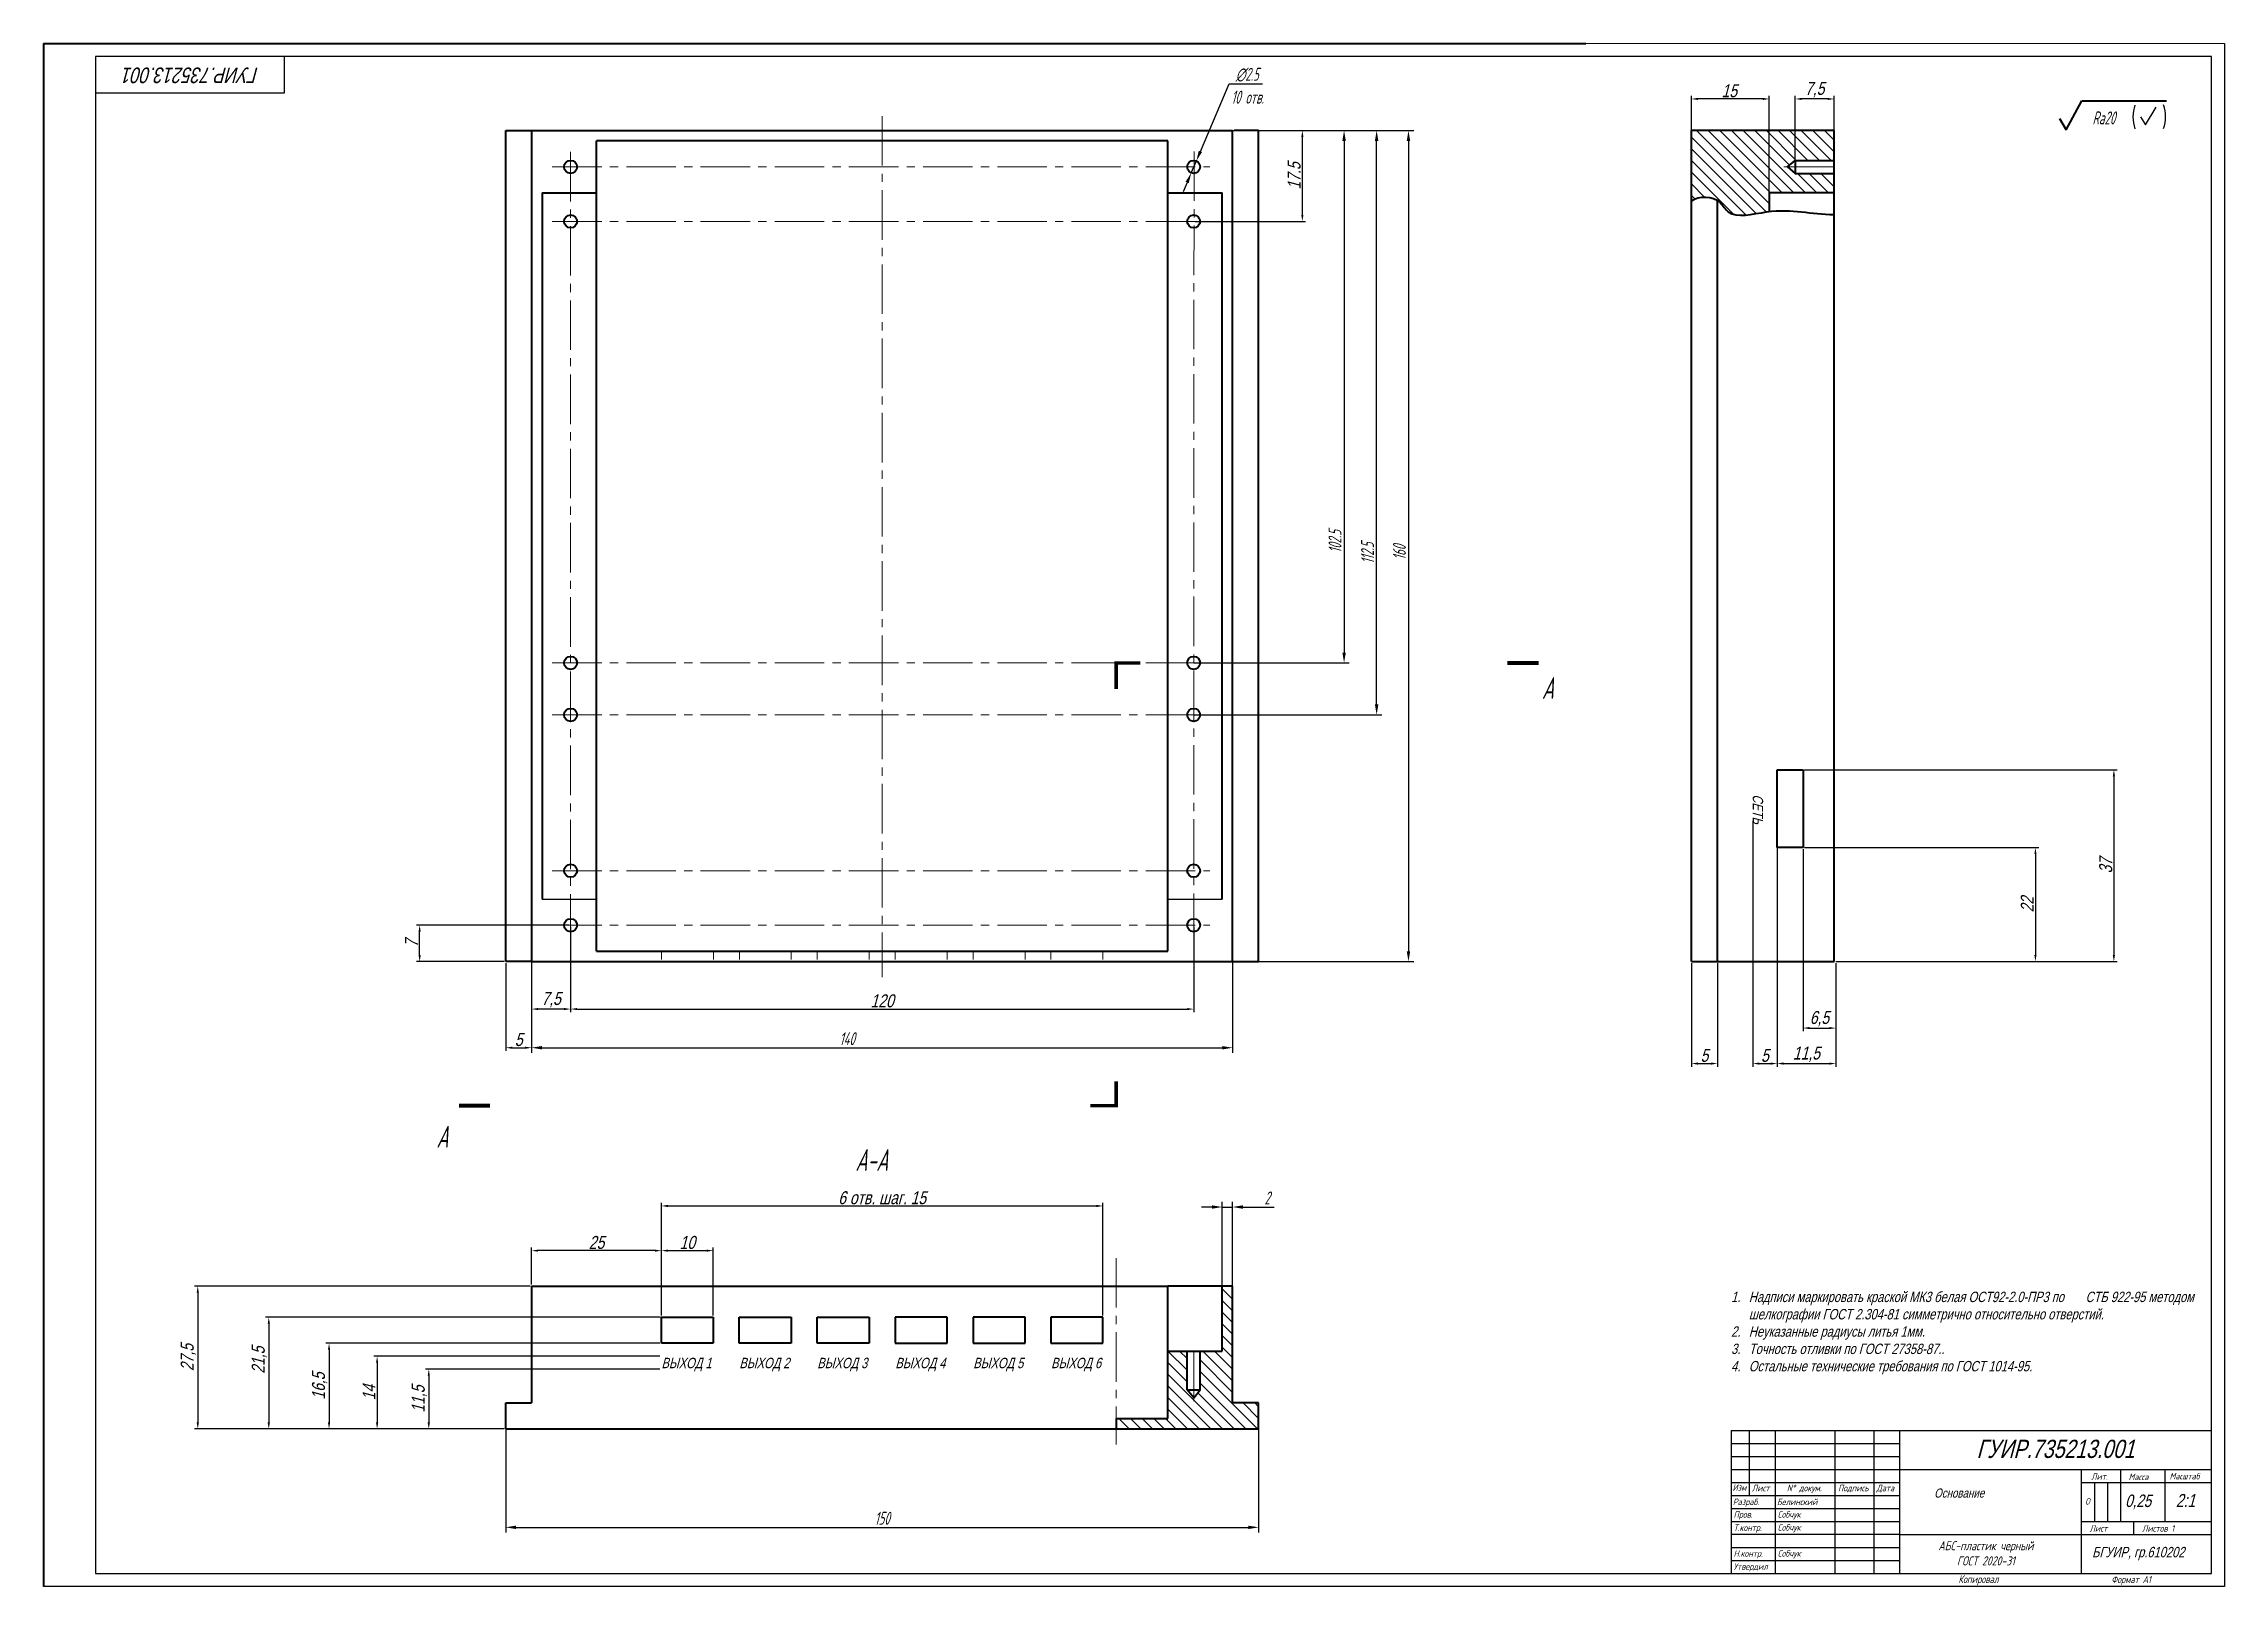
# Model space of a CAD drawing. Header units: millimetres. Extents: x 4478846 to 4492776, y 3796523 to 3799112.
# Drawn here: x 4483942 to 4484782, y 3797671 to 3798265 of the extents above; entities that cross this region are included whole.
import ezdxf

# ---------------------------------------------------------------- set-up
doc = ezdxf.new("R2010")
doc.units = ezdxf.units.MM
doc.linetypes.add('CENTER2', pattern=[28.575, 19.05, -3.175, 3.175, -3.175])
doc.linetypes.add('HIDDEN2', pattern=[4.7625, 3.175, -1.5875])
doc.layers.get('0').update_dxf_attribs({"lineweight": 25})
doc.layers.get('Defpoints').update_dxf_attribs({"color": 5})
for name, color, linetype, lineweight in [('1', 1, 'Continuous', 40), ('2', 3, 'CENTER2', 20), ('3', 2, 'HIDDEN2', 20), ('dim', 7, 'Continuous', 20), ('TXT', 220, 'Continuous', 20), ('Рамка', 7, 'Continuous', 60)]:
    doc.layers.add(name, color=color, linetype=linetype, lineweight=lineweight)
for name, color, linetype in [('MultiLayer', 9, 'Continuous'), ('RAHMEN025', 7, 'Continuous'), ('Title', 7, 'Continuous'), ('TopLayer', 1, 'Continuous'), ('Текст', 4, 'Continuous')]:
    doc.layers.add(name, color=color, linetype=linetype)
doc.styles.add('35', font='gostw.shx', dxfattribs={"width": 0.65, "oblique": 15, "height": 3.5})
doc.styles.add('5', font='gostw.shx', dxfattribs={"width": 0.75, "oblique": 15, "height": 5})
doc.styles.add('7', font='gostw.shx', dxfattribs={"width": 0.75, "oblique": 15, "height": 7})
doc.styles.add('ESKD', font='standarteskd.shx', dxfattribs={"width": 0.8, "oblique": 15})
doc.styles.get("Standard").update_dxf_attribs({"font": 'arial.ttf'})
doc.styles.add('стиль рамки', font='romans.shx', dxfattribs={"width": 0.75, "oblique": 15, "height": 3.5})
doc.styles.add('стиль1', font='romans.shx', dxfattribs={"width": 0.75, "oblique": 15, "height": 3.5})
doc.dimstyles.new('BUT$0', dxfattribs={"dimtxt": 3.5, "dimasz": 4, "dimexe": 2, "dimexo": 0, "dimgap": 1, "dimtad": 1, "dimdec": 4, "dimzin": 9, "dimdsep": 46, "dimtxsty": '35', "dimcen": 0, "dimclrd": 256, "dimclre": 256, "dimclrt": 256, "dimadec": 0, "dimazin": 0, "dimtfac": 0.7, "dimtdec": 4, "dimtmove": 0, "dimatfit": 0, "dimfxl": 1, "dimtolj": 1, "dimtzin": 9, "dimarcsym": 0})
doc.dimstyles.new('BUT$3', dxfattribs={"dimtxt": 3.5, "dimasz": 4, "dimexe": 2, "dimexo": 0, "dimgap": 1, "dimtad": 1, "dimtoh": 1, "dimdec": 4, "dimzin": 9, "dimdsep": 46, "dimtxsty": '35', "dimcen": 0, "dimclrd": 256, "dimclre": 256, "dimclrt": 256, "dimadec": 0, "dimazin": 0, "dimtfac": 0.7, "dimtdec": 4, "dimtmove": 0, "dimatfit": 0, "dimfxl": 1, "dimtolj": 1, "dimtzin": 9, "dimarcsym": 0})
doc.dimstyles.new('ISO-25', dxfattribs={"dimtxt": 2.5, "dimasz": 2.5, "dimexe": 1.25, "dimexo": 0.625, "dimtad": 1, "dimtxsty": 'Standard', "dimcen": 2.5, "dimadec": 0, "dimazin": 0, "dimtfac": 1, "dimtmove": 0, "dimatfit": 3, "dimfxl": 1, "dimarcsym": 0})
pattern_1 = [(135, (4484377.3277, 3797758.624), (-2.245064, -2.245064), [])]

msp = doc.modelspace()

# ---------------------------------------------------------------- texts
at = {"style": '5', "oblique": 15, "width": 0.75}
msp.add_text('10 отв.', height=5, dxfattribs=at).set_placement((4484399.21497, 3798241.39016))
at = {"insert": (4484735.32397, 3798235.90993), "char_height": 5, "attachment_point": 5, "style": '5'}
msp.add_mtext('Ra20', dxfattribs=at)
at = {"width": 105.9279495, "attachment_point": 1, "style": 'ESKD'}
for s, insert, char_height in [('\\pxt1;    {\\H0.7x;Основание }', (4484664.05534, 3797708.18615), 5), ('БГУИР, гр.610202 ', (4484730.82447, 3797685.69772), 4)]:
    msp.add_mtext(s, dxfattribs=dict(at, insert=insert, char_height=char_height))
at = {"attachment_point": 1, "style": 'ESKD'}
for s, insert, char_height in [('0,25\\P ', (4484743.56584, 3797705.85727), 4.8), ('2:1 ', (4484763.07494, 3797706.07015), 5)]:
    msp.add_mtext_dynamic_manual_height_columns(s, width=101.2474268, gutter_width=20, heights=[0], dxfattribs=dict(at, insert=insert, char_height=char_height))
at = {"color": 7, "lineweight": 20, "insert": (4484653.52073, 3797687.9117), "char_height": 3.5, "width": 72.760914, "attachment_point": 1, "style": 'стиль рамки'}
msp.add_mtext('\\pxqc;АБС-пластик черный \\PГОСТ 2020-31', dxfattribs=at)
at = {"layer": '1', "style": '7', "oblique": 15, "width": 0.75}
for s, p in [('А', (4484518.89333, 3798012.20994)), ('А', (4484093.08115, 3797839.43091)), ('A-A', (4484254.44416, 3797830.47835))]:
    msp.add_text(s, height=8.4, dxfattribs=at).set_placement(p)
at = {"layer": 'MultiLayer', "lineweight": -2, "insert": (4484604.10948, 3797979.4603), "char_height": 4, "attachment_point": 1, "rotation": 270, "style": 'ESKD'}
msp.add_mtext_dynamic_manual_height_columns('\\A1;\\pxi-1.7082,l2.7082,t2.7082;СЕТЬ', width=187.5961338, gutter_width=50, heights=[52], dxfattribs=at)
at = {"layer": 'MultiLayer', "lineweight": -2, "char_height": 4, "attachment_point": 1, "style": 'ESKD'}
for s, insert in [('\\A1;\\pxi-1.7082,l2.7082,t2.7082,12;1.^IНадписи маркировать краской МК3 белая ОСТ92-2.0-ПР3 по       СТБ 922-95 методом шелкографии ГОСТ 2.304-81 симметрично относительно отверстий.\\P2.^IНеуказанные радиусы литья 1мм.\\P3.^IТочность отливки по ГОСТ 27358-87..\\P{\\A0;4.^IОстальные технические требования по ГОСТ 1014-95.}', (4484587.77537, 3797783.96901)), ('\\A1;\\pxi-1.7082,l2.7082,t2.7082;ВЫХОД 1', (4484175.76454, 3797758.5085)), ('\\A1;\\pxi-1.7082,l2.7082,t2.7082;ВЫХОД 2', (4484205.76454, 3797758.5085)), ('\\A1;\\pxi-1.7082,l2.7082,t2.7082;ВЫХОД 3', (4484235.76454, 3797758.5085)), ('\\A1;\\pxi-1.7082,l2.7082,t2.7082;ВЫХОД 4', (4484265.84301, 3797758.5085)), ('\\A1;\\pxi-1.7082,l2.7082,t2.7082;ВЫХОД 5', (4484295.84301, 3797758.5085)), ('\\A1;\\pxi-1.7082,l2.7082,t2.7082;ВЫХОД 6', (4484325.84301, 3797758.5085))]:
    msp.add_mtext_dynamic_manual_height_columns(s, width=187.5961338, gutter_width=50, heights=[52], dxfattribs=dict(at, insert=insert))
at = {"layer": 'Title', "insert": (4483998.60816, 3798252.35372), "char_height": 7, "attachment_point": 5, "rotation": 180, "style": 'ESKD'}
msp.add_mtext_dynamic_manual_height_columns('{\\H0.85714x;ГУИР.735213.001} ', width=101.2474268, gutter_width=20, heights=[0], dxfattribs=at)
at = {"layer": 'Title', "insert": (4484716.74569, 3797723.40581), "char_height": 7, "attachment_point": 5, "style": 'ESKD'}
msp.add_mtext_dynamic_manual_height_columns('ГУИР.735213.001 ', width=101.2474268, gutter_width=20, heights=[0], dxfattribs=at)
at = {"layer": 'Текст', "style": 'стиль1', "oblique": 15, "width": 0.75}
for s, height, p in [('Изм', 2.5, (4484592.32049, 3797707.27858)), ('Лист', 2.5, (4484599.79626, 3797707.12827)), ('N%%d докум. ', 2.5, (4484613.25222, 3797707.12827)), ('Подпись', 2.5, (4484632.99534, 3797707.12827)), ('Дата', 2.5, (4484647.78354, 3797707.12827)), ('Лит.', 2.5, (4484730.49333, 3797711.57609)), ('Масса', 2.5, (4484744.89485, 3797711.40496)), ('Масштаб', 2.5, (4484760.67578, 3797711.69316)), ('Разраб.', 2.5, (4484592.43666, 3797701.79431)), ('Пров.', 2.5, (4484592.73756, 3797696.96219)), ('Белинский', 2.5, (4484609.43666, 3797701.79431)), ('Собчук', 2.5, (4484609.73756, 3797696.96219)), ('О  ', 2.5, (4484728.1617, 3797701.99745)), ('Т.контр.', 2.5, (4484592.73756, 3797691.84506)), ('Собчук', 2.5, (4484609.73756, 3797691.96219)), ('Лист   ', 2.5, (4484729.86783, 3797691.57609)), ('Листов 1', 2.5, (4484750.07611, 3797691.57609)), ('Н.контр.', 2.5, (4484592.73756, 3797681.92284)), ('Собчук', 2.5, (4484609.73756, 3797681.96219)), ('Утвердил', 2.5, (4484592.73756, 3797676.90323)), ('Копировал', 3, (4484679.3109, 3797671.7609)), ('Формат А1', 2.75, (4484738.23947, 3797671.7609))]:
    msp.add_text(s, height=height, dxfattribs=at).set_placement(p)

# ---------------------------------------------------------------- blocks, each defined once
blk = doc.blocks.new('*D336')
at = {"layer": 'Defpoints', "color": 0, "transparency": 16777216}
for p in [(4484399.76, 3798231.07), (4484455.23, 3798231.07), (4484384.91, 3798006.07)]:
    blk.add_point(p, dxfattribs=at)
at = {"layer": 'dim', "lineweight": -2, "transparency": 16777216}
for p, q in [((4484399.76, 3798231.07), (4484457.23, 3798231.07)), ((4484455.23, 3798010.07), (4484455.23, 3798227.07)), ((4484384.91, 3798006.07), (4484457.23, 3798006.07))]:
    blk.add_line(p, q, dxfattribs=at)
at = {"layer": 'dim', "transparency": 16777216}
for points in [[(4484454.56, 3798227.07), (4484455.9, 3798227.07), (4484455.23, 3798231.07)], [(4484454.56, 3798010.07), (4484455.9, 3798010.07), (4484455.23, 3798006.07)]]:
    blk.add_solid(points, dxfattribs=at)
at = {"layer": 'dim', "transparency": 16777216, "insert": (4484451.73, 3798068.35), "char_height": 5, "attachment_point": 5, "rotation": 90, "style": '5'}
blk.add_mtext('\\A1;112.5', dxfattribs=at)
blk = doc.blocks.new('*D344')
at = {"layer": 'Defpoints', "color": 0, "transparency": 16777216}
for p in [(4484399.76, 3798231.07), (4484399.76, 3797911.07), (4484467.5, 3797911.07)]:
    blk.add_point(p, dxfattribs=at)
at = {"layer": 'dim', "lineweight": -2, "transparency": 16777216}
for p, q in [((4484399.76, 3798231.07), (4484469.5, 3798231.07)), ((4484467.5, 3798227.07), (4484467.5, 3797915.07)), ((4484399.76, 3797911.07), (4484469.5, 3797911.07))]:
    blk.add_line(p, q, dxfattribs=at)
at = {"layer": 'dim', "transparency": 16777216}
for points in [[(4484466.84, 3798227.07), (4484468.17, 3798227.07), (4484467.5, 3798231.07)], [(4484466.84, 3797915.07), (4484468.17, 3797915.07), (4484467.5, 3797911.07)]]:
    blk.add_solid(points, dxfattribs=at)
at = {"layer": 'dim', "transparency": 16777216, "insert": (4484464, 3798068.6), "char_height": 5, "attachment_point": 5, "rotation": 90, "style": '5'}
blk.add_mtext('\\A1;160', dxfattribs=at)
blk = doc.blocks.new('*D337')
at = {"layer": 'Defpoints', "color": 0, "transparency": 16777216}
for p in [(4484399.76, 3798231.07), (4484384.76, 3798026.07), (4484442.7, 3798026.07)]:
    blk.add_point(p, dxfattribs=at)
at = {"layer": 'dim', "lineweight": -2, "transparency": 16777216}
for p, q in [((4484399.76, 3798231.07), (4484444.7, 3798231.07)), ((4484442.7, 3798227.07), (4484442.7, 3798030.07)), ((4484384.76, 3798026.07), (4484444.7, 3798026.07))]:
    blk.add_line(p, q, dxfattribs=at)
at = {"layer": 'dim', "transparency": 16777216}
for points in [[(4484442.04, 3798227.07), (4484443.37, 3798227.07), (4484442.7, 3798231.07)], [(4484442.04, 3798030.07), (4484443.37, 3798030.07), (4484442.7, 3798026.07)]]:
    blk.add_solid(points, dxfattribs=at)
at = {"layer": 'dim', "transparency": 16777216, "insert": (4484439.2, 3798072.83), "char_height": 5, "attachment_point": 5, "rotation": 90, "style": '5'}
blk.add_mtext('\\A1;102.5', dxfattribs=at)
blk = doc.blocks.new('*D345')
at = {"layer": 'Defpoints', "color": 0, "transparency": 16777216}
for p in [(4484383.83, 3798214.75), (4484385.79, 3798219.35)]:
    blk.add_point(p, dxfattribs=at)
at = {"layer": 'dim', "lineweight": -2, "transparency": 16777216}
for p, q in [((4484387.35, 3798223.03), (4484398.43, 3798249.04)), ((4484398.43, 3798249.04), (4484411.3, 3798249.04)), ((4484383.83, 3798214.75), (4484385.79, 3798219.35)), ((4484382.26, 3798211.07), (4484380.69, 3798207.39))]:
    blk.add_line(p, q, dxfattribs=at)
at = {"layer": 'dim', "transparency": 16777216}
for points in [[(4484386.74, 3798223.29), (4484387.97, 3798222.77), (4484385.79, 3798219.35)], [(4484381.65, 3798211.33), (4484382.87, 3798210.81), (4484383.83, 3798214.75)]]:
    blk.add_solid(points, dxfattribs=at)
at = {"layer": 'dim', "transparency": 16777216, "insert": (4484405.37, 3798252.54), "char_height": 5, "attachment_point": 5, "style": '5'}
blk.add_mtext('\\A1;∅2.5', dxfattribs=at)
blk = doc.blocks.new('*D346')
at = {"layer": 'Defpoints', "color": 0, "transparency": 16777216}
for p in [(4484399.76, 3797925.07), (4484129.76, 3797911.07), (4484399.76, 3797877.9)]:
    blk.add_point(p, dxfattribs=at)
at = {"layer": 'dim', "lineweight": -2, "transparency": 16777216}
for p, q in [((4484399.76, 3797925.07), (4484399.76, 3797875.9)), ((4484129.76, 3797911.07), (4484129.76, 3797875.9)), ((4484133.76, 3797877.9), (4484395.76, 3797877.9))]:
    blk.add_line(p, q, dxfattribs=at)
at = {"layer": 'dim', "transparency": 16777216}
for points in [[(4484133.76, 3797878.56), (4484133.76, 3797877.23), (4484129.76, 3797877.9)], [(4484395.76, 3797878.56), (4484395.76, 3797877.23), (4484399.76, 3797877.9)]]:
    blk.add_solid(points, dxfattribs=at)
at = {"layer": 'dim', "transparency": 16777216, "insert": (4484251.28, 3797881.4), "char_height": 5, "attachment_point": 5, "style": '5'}
blk.add_mtext('\\A1;140', dxfattribs=at)
blk = doc.blocks.new('*D359')
at = {"layer": 'Defpoints', "color": 0, "transparency": 16777216}
for p in [(4484119.76, 3797731.12), (4484409.76, 3797731.12), (4484409.76, 3797693.24)]:
    blk.add_point(p, dxfattribs=at)
at = {"layer": 'dim', "lineweight": -2, "transparency": 16777216}
for p, q in [((4484119.76, 3797731.12), (4484119.76, 3797691.24)), ((4484409.76, 3797731.12), (4484409.76, 3797691.24)), ((4484123.76, 3797693.24), (4484405.76, 3797693.24))]:
    blk.add_line(p, q, dxfattribs=at)
at = {"layer": 'dim', "transparency": 16777216}
for points in [[(4484123.76, 3797693.9), (4484123.76, 3797692.57), (4484119.76, 3797693.24)], [(4484405.76, 3797693.9), (4484405.76, 3797692.57), (4484409.76, 3797693.24)]]:
    blk.add_solid(points, dxfattribs=at)
at = {"layer": 'dim', "transparency": 16777216, "insert": (4484264.76, 3797696.74), "char_height": 5, "attachment_point": 5, "style": '5'}
blk.add_mtext('\\A1;150', dxfattribs=at)
blk = doc.blocks.new('*D363')
at = {"layer": 'Defpoints', "color": 0, "transparency": 16777216}
for p in [(4484395.76, 3797816.57), (4484395.76, 3797786.12), (4484399.76, 3797786.12)]:
    blk.add_point(p, dxfattribs=at)
at = {"layer": 'dim', "lineweight": -2, "transparency": 16777216}
for p, q in [((4484391.76, 3797816.57), (4484387.76, 3797816.57)), ((4484395.76, 3797786.12), (4484395.76, 3797818.57)), ((4484395.76, 3797816.57), (4484399.76, 3797816.57)), ((4484399.76, 3797786.12), (4484399.76, 3797818.57)), ((4484403.76, 3797816.57), (4484415.76, 3797816.57))]:
    blk.add_line(p, q, dxfattribs=at)
at = {"layer": 'dim', "transparency": 16777216}
for points in [[(4484391.76, 3797817.24), (4484391.76, 3797815.9), (4484395.76, 3797816.57)], [(4484403.76, 3797817.24), (4484403.76, 3797815.9), (4484399.76, 3797816.57)]]:
    blk.add_solid(points, dxfattribs=at)
at = {"layer": 'dim', "transparency": 16777216, "insert": (4484413.05, 3797820.07), "char_height": 5, "attachment_point": 5, "style": '5'}
blk.add_mtext('\\A1;2', dxfattribs=at)
blk = doc.blocks.new('*D364')
at = {"layer": 'Defpoints', "color": 0, "transparency": 16777216}
for p in [(4484399.76, 3798231.07), (4484426.62, 3798231.07), (4484384.76, 3798196.07)]:
    blk.add_point(p, dxfattribs=at)
at = {"layer": 'dim', "color": 0, "lineweight": -2, "transparency": 16777216}
for p, q in [((4484400.38, 3798231.07), (4484427.87, 3798231.07)), ((4484426.62, 3798198.57), (4484426.62, 3798228.57)), ((4484385.38, 3798196.07), (4484427.87, 3798196.07))]:
    blk.add_line(p, q, dxfattribs=at)
at = {"layer": 'dim', "color": 0, "transparency": 16777216}
for points in [[(4484426.2, 3798228.57), (4484427.04, 3798228.57), (4484426.62, 3798231.07)], [(4484426.2, 3798198.57), (4484427.04, 3798198.57), (4484426.62, 3798196.07)]]:
    blk.add_solid(points, dxfattribs=at)
at = {"layer": 'dim', "color": 0, "transparency": 16777216, "insert": (4484423.5, 3798213.57), "char_height": 2.5, "attachment_point": 5, "rotation": 90, "style": 'ESKD'}
blk.add_mtext('{\\H2x;17.5}', dxfattribs=at)
blk = doc.blocks.new('*D365')
at = {"layer": 'Defpoints', "color": 0, "transparency": 16777216}
for p in [(4484179.72, 3797774.12), (4484028.51, 3797731.12), (4484119.76, 3797731.12)]:
    blk.add_point(p, dxfattribs=at)
at = {"layer": 'dim', "color": 0, "lineweight": -2, "transparency": 16777216}
for p, q in [((4484179.09, 3797774.12), (4484027.26, 3797774.12)), ((4484028.51, 3797771.62), (4484028.51, 3797733.62)), ((4484119.13, 3797731.12), (4484027.26, 3797731.12))]:
    blk.add_line(p, q, dxfattribs=at)
at = {"layer": 'dim', "color": 0, "transparency": 16777216}
for points in [[(4484028.09, 3797771.62), (4484028.93, 3797771.62), (4484028.51, 3797774.12)], [(4484028.09, 3797733.62), (4484028.93, 3797733.62), (4484028.51, 3797731.12)]]:
    blk.add_solid(points, dxfattribs=at)
at = {"layer": 'dim', "color": 0, "transparency": 16777216, "insert": (4484024.91, 3797757.62), "char_height": 2.5, "attachment_point": 5, "rotation": 90, "style": 'ESKD'}
blk.add_mtext('{\\H2x;21,5}', dxfattribs=at)
blk = doc.blocks.new('*D366')
at = {"layer": 'Defpoints', "color": 0, "transparency": 16777216}
for p in [(4484179.72, 3797764.12), (4484051.72, 3797731.12), (4484119.76, 3797731.12)]:
    blk.add_point(p, dxfattribs=at)
at = {"layer": 'dim', "color": 0, "lineweight": -2, "transparency": 16777216}
for p, q in [((4484179.09, 3797764.12), (4484050.47, 3797764.12)), ((4484051.72, 3797761.62), (4484051.72, 3797733.62)), ((4484119.13, 3797731.12), (4484050.47, 3797731.12))]:
    blk.add_line(p, q, dxfattribs=at)
at = {"layer": 'dim', "color": 0, "transparency": 16777216}
for points in [[(4484051.3, 3797761.62), (4484052.14, 3797761.62), (4484051.72, 3797764.12)], [(4484051.3, 3797733.62), (4484052.14, 3797733.62), (4484051.72, 3797731.12)]]:
    blk.add_solid(points, dxfattribs=at)
at = {"layer": 'dim', "color": 0, "transparency": 16777216, "insert": (4484048.12, 3797747.62), "char_height": 2.5, "width": 5.5293, "attachment_point": 5, "rotation": 90, "style": 'ESKD'}
blk.add_mtext('{\\H2x;16,5}', dxfattribs=at)
blk = doc.blocks.new('*D367')
at = {"layer": 'Defpoints', "color": 0, "transparency": 16777216}
for p in [(4484129.76, 3797799.77), (4484129.76, 3797786.12), (4484179.72, 3797774.12)]:
    blk.add_point(p, dxfattribs=at)
at = {"layer": 'dim', "color": 0, "lineweight": -2, "transparency": 16777216}
for p, q in [((4484129.76, 3797786.75), (4484129.76, 3797801.02)), ((4484177.22, 3797799.77), (4484132.26, 3797799.77)), ((4484179.72, 3797774.75), (4484179.72, 3797801.02))]:
    blk.add_line(p, q, dxfattribs=at)
at = {"layer": 'dim', "color": 0, "transparency": 16777216}
for points in [[(4484132.26, 3797800.19), (4484132.26, 3797799.36), (4484129.76, 3797799.77)], [(4484177.22, 3797800.19), (4484177.22, 3797799.36), (4484179.72, 3797799.77)]]:
    blk.add_solid(points, dxfattribs=at)
at = {"layer": 'dim', "color": 0, "transparency": 16777216, "insert": (4484154.74, 3797802.9), "char_height": 2.5, "attachment_point": 5, "style": 'ESKD'}
blk.add_mtext('{\\H2x;25}', dxfattribs=at)
blk = doc.blocks.new('*D414')
at = {"layer": 'Defpoints', "color": 0, "transparency": 16777216}
for p in [(4484199.72, 3797799.77), (4484179.72, 3797774.12), (4484199.72, 3797774.12)]:
    blk.add_point(p, dxfattribs=at)
at = {"layer": 'dim', "color": 0, "lineweight": -2, "transparency": 16777216}
for p, q in [((4484179.72, 3797774.75), (4484179.72, 3797801.02)), ((4484182.22, 3797799.77), (4484197.22, 3797799.77)), ((4484199.72, 3797774.75), (4484199.72, 3797801.02))]:
    blk.add_line(p, q, dxfattribs=at)
at = {"layer": 'dim', "color": 0, "transparency": 16777216}
for points in [[(4484182.22, 3797800.19), (4484182.22, 3797799.36), (4484179.72, 3797799.77)], [(4484197.22, 3797800.19), (4484197.22, 3797799.36), (4484199.72, 3797799.77)]]:
    blk.add_solid(points, dxfattribs=at)
at = {"layer": 'dim', "color": 0, "transparency": 16777216, "insert": (4484189.72, 3797802.9), "char_height": 2.5, "attachment_point": 5, "style": 'ESKD'}
blk.add_mtext('{\\H2x;10}', dxfattribs=at)
blk = doc.blocks.new('*D415')
at = {"layer": 'Defpoints', "color": 0, "transparency": 16777216}
for p in [(4484349.8, 3797816.99), (4484179.72, 3797774.12), (4484349.8, 3797774.12)]:
    blk.add_point(p, dxfattribs=at)
at = {"layer": 'dim', "color": 0, "lineweight": -2, "transparency": 16777216}
for p, q in [((4484179.72, 3797774.75), (4484179.72, 3797818.24)), ((4484182.22, 3797816.99), (4484347.3, 3797816.99)), ((4484349.8, 3797774.75), (4484349.8, 3797818.24))]:
    blk.add_line(p, q, dxfattribs=at)
at = {"layer": 'dim', "color": 0, "transparency": 16777216}
for points in [[(4484182.22, 3797817.4), (4484182.22, 3797816.57), (4484179.72, 3797816.99)], [(4484347.3, 3797817.4), (4484347.3, 3797816.57), (4484349.8, 3797816.99)]]:
    blk.add_solid(points, dxfattribs=at)
at = {"layer": 'dim', "color": 0, "transparency": 16777216, "insert": (4484264.76, 3797820.11), "char_height": 2.5, "attachment_point": 5, "style": 'ESKD'}
blk.add_mtext('{\\H2x;6 отв. шаг. 15}', dxfattribs=at)
blk = doc.blocks.new('*D419')
at = {"layer": 'Defpoints', "color": 0, "transparency": 16777216}
for p in [(4484179.72, 3797759.12), (4484070.23, 3797731.12), (4484119.76, 3797731.12)]:
    blk.add_point(p, dxfattribs=at)
at = {"layer": 'dim', "color": 0, "lineweight": -2, "transparency": 16777216}
for p, q in [((4484179.09, 3797759.12), (4484068.98, 3797759.12)), ((4484070.23, 3797756.62), (4484070.23, 3797733.62)), ((4484119.13, 3797731.12), (4484068.98, 3797731.12))]:
    blk.add_line(p, q, dxfattribs=at)
at = {"layer": 'dim', "color": 0, "transparency": 16777216}
for points in [[(4484069.82, 3797756.62), (4484070.65, 3797756.62), (4484070.23, 3797759.12)], [(4484069.82, 3797733.62), (4484070.65, 3797733.62), (4484070.23, 3797731.12)]]:
    blk.add_solid(points, dxfattribs=at)
at = {"layer": 'dim', "color": 0, "transparency": 16777216, "insert": (4484067.11, 3797745.12), "char_height": 2.5, "attachment_point": 5, "rotation": 90, "style": 'ESKD'}
blk.add_mtext('{\\H2x;14}', dxfattribs=at)
blk = doc.blocks.new('*D420')
at = {"layer": 'Defpoints', "color": 0, "transparency": 16777216}
for p in [(4484129.76, 3797786.12), (4484001.15, 3797731.12), (4484119.76, 3797731.12)]:
    blk.add_point(p, dxfattribs=at)
at = {"layer": 'dim', "color": 0, "lineweight": -2, "transparency": 16777216}
for p, q in [((4484129.13, 3797786.12), (4483999.9, 3797786.12)), ((4484001.15, 3797783.62), (4484001.15, 3797733.62)), ((4484119.13, 3797731.12), (4483999.9, 3797731.12))]:
    blk.add_line(p, q, dxfattribs=at)
at = {"layer": 'dim', "color": 0, "transparency": 16777216}
for points in [[(4484000.74, 3797783.62), (4484001.57, 3797783.62), (4484001.15, 3797786.12)], [(4484000.74, 3797733.62), (4484001.57, 3797733.62), (4484001.15, 3797731.12)]]:
    blk.add_solid(points, dxfattribs=at)
at = {"layer": 'dim', "color": 0, "transparency": 16777216, "insert": (4483997.55, 3797758.62), "char_height": 2.5, "width": 6.119, "attachment_point": 5, "rotation": 90, "style": 'ESKD'}
blk.add_mtext('{\\H2x;27,5}', dxfattribs=at)
blk = doc.blocks.new('*D421')
at = {"layer": 'Defpoints', "color": 0, "transparency": 16777216}
for p in [(4484179.72, 3797754.12), (4484090.14, 3797731.12), (4484119.13, 3797731.12)]:
    blk.add_point(p, dxfattribs=at)
at = {"layer": 'dim', "color": 0, "lineweight": -2, "transparency": 16777216}
for p, q in [((4484179.09, 3797754.12), (4484088.89, 3797754.12)), ((4484090.14, 3797751.62), (4484090.14, 3797733.62)), ((4484118.51, 3797731.12), (4484088.89, 3797731.12))]:
    blk.add_line(p, q, dxfattribs=at)
at = {"layer": 'dim', "color": 0, "transparency": 16777216}
for points in [[(4484089.72, 3797751.62), (4484090.55, 3797751.62), (4484090.14, 3797754.12)], [(4484089.72, 3797733.62), (4484090.55, 3797733.62), (4484090.14, 3797731.12)]]:
    blk.add_solid(points, dxfattribs=at)
at = {"layer": 'dim', "color": 0, "transparency": 16777216, "insert": (4484086.53, 3797742.62), "char_height": 2.5, "attachment_point": 5, "rotation": 90, "style": 'ESKD'}
blk.add_mtext('{\\H2x;11,5}', dxfattribs=at)
blk = doc.blocks.new('*D422')
at = {"layer": 'Defpoints', "color": 0, "transparency": 16777216}
for p in [(4484619.47, 3797984.94), (4484631.47, 3797911.07), (4484739.22, 3797911.07)]:
    blk.add_point(p, dxfattribs=at)
at = {"layer": 'dim', "color": 0, "lineweight": -2, "transparency": 16777216}
for p, q in [((4484620.1, 3797984.94), (4484740.47, 3797984.94)), ((4484739.22, 3797982.44), (4484739.22, 3797913.57)), ((4484632.1, 3797911.07), (4484740.47, 3797911.07))]:
    blk.add_line(p, q, dxfattribs=at)
at = {"layer": 'dim', "color": 0, "transparency": 16777216}
for points in [[(4484738.8, 3797982.44), (4484739.64, 3797982.44), (4484739.22, 3797984.94)], [(4484738.8, 3797913.57), (4484739.64, 3797913.57), (4484739.22, 3797911.07)]]:
    blk.add_solid(points, dxfattribs=at)
at = {"layer": 'dim', "color": 0, "transparency": 16777216, "insert": (4484736.09, 3797948.01), "char_height": 2.5, "attachment_point": 5, "rotation": 90, "style": 'ESKD'}
blk.add_mtext('{\\H2x;37}', dxfattribs=at)
blk = doc.blocks.new('*D423')
at = {"layer": 'Defpoints', "color": 0, "transparency": 16777216}
for p in [(4484619.47, 3797954.94), (4484631.47, 3797911.07), (4484708.99, 3797911.07)]:
    blk.add_point(p, dxfattribs=at)
at = {"layer": 'dim', "color": 0, "lineweight": -2, "transparency": 16777216}
for p, q in [((4484620.1, 3797954.94), (4484710.24, 3797954.94)), ((4484708.99, 3797952.44), (4484708.99, 3797913.57)), ((4484632.1, 3797911.07), (4484710.24, 3797911.07))]:
    blk.add_line(p, q, dxfattribs=at)
at = {"layer": 'dim', "color": 0, "transparency": 16777216}
for points in [[(4484708.58, 3797952.44), (4484709.41, 3797952.44), (4484708.99, 3797954.94)], [(4484708.58, 3797913.57), (4484709.41, 3797913.57), (4484708.99, 3797911.07)]]:
    blk.add_solid(points, dxfattribs=at)
at = {"layer": 'dim', "color": 0, "transparency": 16777216, "insert": (4484705.87, 3797933.01), "char_height": 2.5, "attachment_point": 5, "rotation": 90, "style": 'ESKD'}
blk.add_mtext('{\\H2x;22}', dxfattribs=at)
blk = doc.blocks.new('*D424')
at = {"layer": 'Defpoints', "color": 0, "transparency": 16777216}
for p in [(4484609.47, 3797954.94), (4484632.1, 3797911.07), (4484632.1, 3797871.8)]:
    blk.add_point(p, dxfattribs=at)
at = {"layer": 'dim', "color": 0, "lineweight": -2, "transparency": 16777216}
for p, q in [((4484609.47, 3797954.32), (4484609.47, 3797870.55)), ((4484632.1, 3797910.44), (4484632.1, 3797870.55)), ((4484611.97, 3797871.8), (4484629.6, 3797871.8))]:
    blk.add_line(p, q, dxfattribs=at)
at = {"layer": 'dim', "color": 0, "transparency": 16777216}
for points in [[(4484611.97, 3797872.22), (4484611.97, 3797871.38), (4484609.47, 3797871.8)], [(4484629.6, 3797872.22), (4484629.6, 3797871.38), (4484632.1, 3797871.8)]]:
    blk.add_solid(points, dxfattribs=at)
at = {"layer": 'dim', "color": 0, "transparency": 16777216, "insert": (4484620.78, 3797875.4), "char_height": 2.5, "attachment_point": 5, "style": 'ESKD'}
blk.add_mtext('{\\H2x;11,5}', dxfattribs=at)
blk = doc.blocks.new('*D425')
at = {"layer": 'Defpoints', "color": 0, "transparency": 16777216}
for p in [(4484619.47, 3797954.94), (4484632.1, 3797911.07), (4484632.1, 3797885.47)]:
    blk.add_point(p, dxfattribs=at)
at = {"layer": 'dim', "color": 0, "lineweight": -2, "transparency": 16777216}
for p, q in [((4484619.47, 3797954.32), (4484619.47, 3797884.22)), ((4484632.1, 3797910.44), (4484632.1, 3797884.22)), ((4484621.97, 3797885.47), (4484629.6, 3797885.47))]:
    blk.add_line(p, q, dxfattribs=at)
at = {"layer": 'dim', "color": 0, "transparency": 16777216}
for points in [[(4484621.97, 3797885.89), (4484621.97, 3797885.05), (4484619.47, 3797885.47)], [(4484629.6, 3797885.89), (4484629.6, 3797885.05), (4484632.1, 3797885.47)]]:
    blk.add_solid(points, dxfattribs=at)
at = {"layer": 'dim', "color": 0, "transparency": 16777216, "insert": (4484625.78, 3797889.07), "char_height": 2.5, "attachment_point": 5, "style": 'ESKD'}
blk.add_mtext('{\\H2x;6,5}', dxfattribs=at)
blk = doc.blocks.new('*D426')
at = {"layer": 'Defpoints', "color": 0, "transparency": 16777216}
for p in [(4484609.47, 3797969.94), (4484600.11, 3797965.76), (4484609.47, 3797871.8)]:
    blk.add_point(p, dxfattribs=at)
at = {"layer": 'dim', "color": 0, "lineweight": -2, "transparency": 16777216}
for p, q in [((4484609.47, 3797969.32), (4484609.47, 3797870.55)), ((4484600.11, 3797965.13), (4484600.11, 3797870.55)), ((4484602.61, 3797871.8), (4484606.97, 3797871.8))]:
    blk.add_line(p, q, dxfattribs=at)
at = {"layer": 'dim', "color": 0, "transparency": 16777216}
for points in [[(4484602.61, 3797872.22), (4484602.61, 3797871.38), (4484600.11, 3797871.8)], [(4484606.97, 3797872.22), (4484606.97, 3797871.38), (4484609.47, 3797871.8)]]:
    blk.add_solid(points, dxfattribs=at)
at = {"layer": 'dim', "color": 0, "transparency": 16777216, "insert": (4484604.79, 3797874.93), "char_height": 2.5, "attachment_point": 5, "style": 'ESKD'}
blk.add_mtext('{\\H2x;5}', dxfattribs=at)
blk = doc.blocks.new('*D427')
at = {"layer": 'Defpoints', "color": 0, "transparency": 16777216}
for p in [(4484576.47, 3797911.07), (4484586.47, 3797911.07), (4484586.47, 3797871.8)]:
    blk.add_point(p, dxfattribs=at)
at = {"layer": 'dim', "color": 0, "lineweight": -2, "transparency": 16777216}
for p, q in [((4484576.47, 3797910.44), (4484576.47, 3797870.55)), ((4484586.47, 3797910.44), (4484586.47, 3797870.55)), ((4484578.97, 3797871.8), (4484583.97, 3797871.8))]:
    blk.add_line(p, q, dxfattribs=at)
at = {"layer": 'dim', "color": 0, "transparency": 16777216}
for points in [[(4484578.97, 3797872.22), (4484578.97, 3797871.38), (4484576.47, 3797871.8)], [(4484583.97, 3797872.22), (4484583.97, 3797871.38), (4484586.47, 3797871.8)]]:
    blk.add_solid(points, dxfattribs=at)
at = {"layer": 'dim', "color": 0, "transparency": 16777216, "insert": (4484581.47, 3797874.93), "char_height": 2.5, "attachment_point": 5, "style": 'ESKD'}
blk.add_mtext('{\\H2x;5}', dxfattribs=at)
blk = doc.blocks.new('*D428')
at = {"layer": 'Defpoints', "color": 0, "transparency": 16777216}
for p in [(4484119.76, 3797911.07), (4484129.76, 3797911.07), (4484129.76, 3797877.9)]:
    blk.add_point(p, dxfattribs=at)
at = {"layer": 'dim', "color": 0, "lineweight": -2, "transparency": 16777216}
for p, q in [((4484119.76, 3797910.44), (4484119.76, 3797876.65)), ((4484129.76, 3797910.44), (4484129.76, 3797876.65)), ((4484122.26, 3797877.9), (4484127.26, 3797877.9))]:
    blk.add_line(p, q, dxfattribs=at)
at = {"layer": 'dim', "color": 0, "transparency": 16777216}
for points in [[(4484122.26, 3797878.31), (4484122.26, 3797877.48), (4484119.76, 3797877.9)], [(4484127.26, 3797878.31), (4484127.26, 3797877.48), (4484129.76, 3797877.9)]]:
    blk.add_solid(points, dxfattribs=at)
at = {"layer": 'dim', "color": 0, "transparency": 16777216, "insert": (4484124.76, 3797881.02), "char_height": 2.5, "attachment_point": 5, "style": 'ESKD'}
blk.add_mtext('{\\H2x;5}', dxfattribs=at)
blk = doc.blocks.new('*D429')
at = {"layer": 'Defpoints', "color": 0, "transparency": 16777216}
for p in [(4484086.62, 3797925.07), (4484144.76, 3797925.07), (4484119.76, 3797911.07)]:
    blk.add_point(p, dxfattribs=at)
at = {"layer": 'dim', "color": 0, "lineweight": -2, "transparency": 16777216}
for p, q in [((4484144.13, 3797925.07), (4484085.37, 3797925.07)), ((4484086.62, 3797913.57), (4484086.62, 3797922.57)), ((4484119.13, 3797911.07), (4484085.37, 3797911.07))]:
    blk.add_line(p, q, dxfattribs=at)
at = {"layer": 'dim', "color": 0, "transparency": 16777216}
for points in [[(4484086.2, 3797922.57), (4484087.04, 3797922.57), (4484086.62, 3797925.07)], [(4484086.2, 3797913.57), (4484087.04, 3797913.57), (4484086.62, 3797911.07)]]:
    blk.add_solid(points, dxfattribs=at)
at = {"layer": 'dim', "color": 0, "transparency": 16777216, "insert": (4484083.5, 3797918.07), "char_height": 2.5, "attachment_point": 5, "rotation": 90, "style": 'ESKD'}
blk.add_mtext('{\\H2x;7}', dxfattribs=at)
blk = doc.blocks.new('*D445')
at = {"layer": 'Defpoints', "color": 0, "transparency": 16777216}
for p in [(4484144.76, 3797925.07), (4484129.76, 3797911.07), (4484129.76, 3797892.79)]:
    blk.add_point(p, dxfattribs=at)
at = {"layer": 'dim', "color": 0, "lineweight": -2, "transparency": 16777216}
for p, q in [((4484144.76, 3797924.45), (4484144.76, 3797891.54)), ((4484129.76, 3797910.44), (4484129.76, 3797891.54)), ((4484142.26, 3797892.79), (4484132.26, 3797892.79))]:
    blk.add_line(p, q, dxfattribs=at)
at = {"layer": 'dim', "color": 0, "transparency": 16777216}
for points in [[(4484132.26, 3797893.21), (4484132.26, 3797892.37), (4484129.76, 3797892.79)], [(4484142.26, 3797893.21), (4484142.26, 3797892.37), (4484144.76, 3797892.79)]]:
    blk.add_solid(points, dxfattribs=at)
at = {"layer": 'dim', "color": 0, "transparency": 16777216, "insert": (4484137.26, 3797896.39), "char_height": 2.5, "attachment_point": 5, "style": 'ESKD'}
blk.add_mtext('{\\H2x;7,5}', dxfattribs=at)
blk = doc.blocks.new('*D446')
at = {"layer": 'Defpoints', "color": 0, "transparency": 16777216}
for p in [(4484144.76, 3797925.07), (4484384.76, 3797925.07), (4484384.76, 3797892.79)]:
    blk.add_point(p, dxfattribs=at)
at = {"layer": 'dim', "color": 0, "lineweight": -2, "transparency": 16777216}
for p, q in [((4484144.76, 3797924.45), (4484144.76, 3797891.54)), ((4484384.76, 3797924.45), (4484384.76, 3797891.54)), ((4484147.26, 3797892.79), (4484382.26, 3797892.79))]:
    blk.add_line(p, q, dxfattribs=at)
at = {"layer": 'dim', "color": 0, "transparency": 16777216}
for points in [[(4484147.26, 3797893.21), (4484147.26, 3797892.37), (4484144.76, 3797892.79)], [(4484382.26, 3797893.21), (4484382.26, 3797892.37), (4484384.76, 3797892.79)]]:
    blk.add_solid(points, dxfattribs=at)
at = {"layer": 'dim', "color": 0, "transparency": 16777216, "insert": (4484264.76, 3797895.92), "char_height": 2.5, "attachment_point": 5, "style": 'ESKD'}
blk.add_mtext('{\\H2x;120}', dxfattribs=at)
blk = doc.blocks.new('*D447')
at = {"layer": 'Defpoints', "color": 0, "transparency": 16777216}
for p in [(4484576.47, 3798243.21), (4484576.47, 3798203.99), (4484606.47, 3798203.46)]:
    blk.add_point(p, dxfattribs=at)
at = {"layer": 'dim', "color": 0, "lineweight": -2, "transparency": 16777216}
for p, q in [((4484576.47, 3798204.62), (4484576.47, 3798244.46)), ((4484603.97, 3798243.21), (4484578.97, 3798243.21)), ((4484606.47, 3798204.09), (4484606.47, 3798244.46))]:
    blk.add_line(p, q, dxfattribs=at)
at = {"layer": 'dim', "color": 0, "transparency": 16777216}
for points in [[(4484578.97, 3798243.63), (4484578.97, 3798242.8), (4484576.47, 3798243.21)], [(4484603.97, 3798243.63), (4484603.97, 3798242.8), (4484606.47, 3798243.21)]]:
    blk.add_solid(points, dxfattribs=at)
at = {"layer": 'dim', "color": 0, "transparency": 16777216, "insert": (4484591.07, 3798246.34), "char_height": 2.5, "attachment_point": 5, "style": 'ESKD'}
blk.add_mtext('{\\H2x;15}', dxfattribs=at)
blk = doc.blocks.new('*D448')
at = {"layer": 'Defpoints', "color": 0, "transparency": 16777216}
for p in [(4484616.47, 3798243.21), (4484616.47, 3798217.05), (4484631.47, 3798217.05)]:
    blk.add_point(p, dxfattribs=at)
at = {"layer": 'dim', "color": 0, "lineweight": -2, "transparency": 16777216}
for p, q in [((4484616.47, 3798217.67), (4484616.47, 3798244.46)), ((4484628.97, 3798243.21), (4484618.97, 3798243.21)), ((4484631.47, 3798217.67), (4484631.47, 3798244.46))]:
    blk.add_line(p, q, dxfattribs=at)
at = {"layer": 'dim', "color": 0, "transparency": 16777216}
for points in [[(4484618.97, 3798243.63), (4484618.97, 3798242.8), (4484616.47, 3798243.21)], [(4484628.97, 3798243.63), (4484628.97, 3798242.8), (4484631.47, 3798243.21)]]:
    blk.add_solid(points, dxfattribs=at)
at = {"layer": 'dim', "color": 0, "transparency": 16777216, "insert": (4484623.97, 3798246.82), "char_height": 2.5, "attachment_point": 5, "style": 'ESKD'}
blk.add_mtext('{\\H2x;7,5}', dxfattribs=at)

# ---------------------------------------------------------------- dimensions: what is measured, and where the dimension line sits
at = {"layer": 'dim'}
dim = msp.add_diameter_dim_2p(p1=(4484383.82764, 3798214.74859), p2=(4484385.78612, 3798219.34906), dimstyle='BUT$3', override={"dimlfac": 0.5, "dimtxsty": '5'}, dxfattribs=at)
dim.commit()
dim.dimension.update_dxf_attribs({"geometry": '*D345', "text_midpoint": (4484405.36513, 3798249.0435), "dimtype": 163})
for base, p1, p2, text, dimstyle, override, picture, middle in [((4484576.47024, 3798243.2149), (4484606.47024, 3798203.46207), (4484576.47024, 3798203.99444), '{\\H2x;15}', 'ISO-25', {"dimtxsty": 'ESKD'}, '*D447', (4484591.07242, 3798243.2149)), ((4484399.75851, 3797877.89503), (4484129.75851, 3797911.06882), (4484399.75851, 3797925.07355), '140', 'BUT$0', {"dimlfac": 0.5, "dimtxsty": '5'}, '*D346', (4484251.27528, 3797877.89503)), ((4484349.79774, 3797816.98781), (4484179.71928, 3797774.12391), (4484349.79774, 3797774.12391), '{\\H2x;6 отв. шаг. 15}', 'ISO-25', {"dimtxsty": 'ESKD'}, '*D415', (4484264.75851, 3797816.98781)), ((4484129.75851, 3797799.77334), (4484179.71928, 3797774.12391), (4484129.75851, 3797786.12391), '{\\H2x;25}', 'ISO-25', {"dimtxsty": 'ESKD'}, '*D367', (4484154.73889, 3797799.77334)), ((4484409.75851, 3797693.23584), (4484119.75851, 3797731.12391), (4484409.75851, 3797731.12391), '150', 'BUT$0', {"dimlfac": 0.5, "dimtxsty": '5'}, '*D359', (4484264.75851, 3797693.23584))]:
    dim = msp.add_linear_dim(base=base, p1=p1, p2=p2, text=text, dimstyle=dimstyle, override=override, dxfattribs=at)
    dim.commit()
    dim.dimension.update_dxf_attribs({"geometry": picture, "text_midpoint": middle, "dimtype": 160})
for base, p1, p2, text, picture, middle in [((4484616.47024, 3798243.2149), (4484631.47024, 3798217.04882), (4484616.47024, 3798217.04882), '{\\H2x;7,5}', '*D448', (4484623.97024, 3798246.81609)), ((4484609.47024, 3797871.80012), (4484600.10948, 3797965.7599), (4484609.47024, 3797969.94484), '{\\H2x;5}', '*D426', (4484604.78986, 3797874.92512)), ((4484632.09524, 3797871.80012), (4484609.47024, 3797954.94484), (4484632.09524, 3797911.06882), '{\\H2x;11,5}', '*D424', (4484620.78274, 3797875.40131)), ((4484632.09524, 3797885.47103), (4484619.47024, 3797954.94484), (4484632.09524, 3797911.06882), '{\\H2x;6,5}', '*D425', (4484625.78274, 3797889.07222)), ((4484129.75851, 3797892.79026), (4484144.75851, 3797925.07355), (4484129.75851, 3797911.06882), '{\\H2x;7,5}', '*D445', (4484137.25851, 3797896.39145)), ((4484384.76131, 3797892.79026), (4484144.75851, 3797925.07355), (4484384.76131, 3797925.07355), '{\\H2x;120}', '*D446', (4484264.75991, 3797895.91526)), ((4484129.75851, 3797877.89503), (4484119.75851, 3797911.06882), (4484129.75851, 3797911.06882), '{\\H2x;5}', '*D428', (4484124.75851, 3797881.02003)), ((4484586.47024, 3797871.80012), (4484576.47024, 3797911.06882), (4484586.47024, 3797911.06882), '{\\H2x;5}', '*D427', (4484581.47024, 3797874.92512)), ((4484199.71928, 3797799.77334), (4484179.71928, 3797774.12391), (4484199.71928, 3797774.12391), '{\\H2x;10}', '*D414', (4484189.71928, 3797802.89834))]:
    dim = msp.add_linear_dim(base=base, p1=p1, p2=p2, text=text, dimstyle='ISO-25', override={"dimtxsty": 'ESKD'}, dxfattribs=at)
    dim.commit()
    dim.dimension.update_dxf_attribs({"geometry": picture, "text_midpoint": middle})
for base, p1, p2, angle, text, dimstyle, override, picture, middle in [((4484442.70415, 3798026.06882), (4484399.75851, 3798231.06882), (4484384.75851, 3798026.06882), 90, '102.5', 'BUT$0', {"dimlfac": 0.5, "dimtxsty": '5'}, '*D337', (4484442.70415, 3798072.83415)), ((4484739.21974, 3797911.06882), (4484619.47024, 3797984.94484), (4484631.47024, 3797911.06882), 90, '{\\H2x;37}', 'ISO-25', {"dimtxsty": 'ESKD'}, '*D422', (4484739.21974, 3797948.00683)), ((4484395.75851, 3797816.57114), (4484399.75851, 3797786.12391), (4484395.75851, 3797786.12391), 180, '2', 'BUT$0', {"dimlfac": 0.5, "dimtxsty": '5'}, '*D363', (4484413.0547, 3797816.57114)), ((4484028.50867, 3797731.12391), (4484179.71928, 3797774.12391), (4484119.75851, 3797731.12391), 90, '{\\H2x;21,5}', 'ISO-25', {"dimtxsty": 'ESKD'}, '*D365', (4484028.50867, 3797757.62391)), ((4484051.72011, 3797731.12391), (4484179.71928, 3797764.12391), (4484119.75851, 3797731.12391), 90, '{\\H2x;16,5}', 'ISO-25', {"dimtxsty": 'ESKD'}, '*D366', (4484051.72011, 3797747.62391))]:
    dim = msp.add_linear_dim(base=base, p1=p1, p2=p2, angle=angle, text=text, dimstyle=dimstyle, override=override, dxfattribs=at)
    dim.commit()
    dim.dimension.update_dxf_attribs({"geometry": picture, "text_midpoint": middle, "dimtype": 160})
for base, p1, p2, text, picture, middle in [((4484426.6207, 3798231.06882), (4484384.75851, 3798196.06882), (4484399.75851, 3798231.06882), '{\\H2x;17.5}', '*D364', (4484423.4957, 3798213.56882)), ((4484708.99368, 3797911.06882), (4484619.47024, 3797954.94484), (4484631.47024, 3797911.06882), '{\\H2x;22}', '*D423', (4484705.86868, 3797933.00683)), ((4484086.62133, 3797925.07355), (4484119.75851, 3797911.06882), (4484144.75851, 3797925.07355), '{\\H2x;7}', '*D429', (4484083.49633, 3797918.07118)), ((4484001.15232, 3797731.12391), (4484129.75851, 3797786.12391), (4484119.75851, 3797731.12391), '{\\H2x;27,5}', '*D420', (4483997.55113, 3797758.62391)), ((4484070.23401, 3797731.12391), (4484179.71928, 3797759.12391), (4484119.75851, 3797731.12391), '{\\H2x;14}', '*D419', (4484067.10901, 3797745.12391)), ((4484090.13509, 3797731.12391), (4484179.71928, 3797754.12391), (4484119.13351, 3797731.12391), '{\\H2x;11,5}', '*D421', (4484086.5339, 3797742.62391))]:
    dim = msp.add_linear_dim(base=base, p1=p1, p2=p2, angle=90, text=text, dimstyle='ISO-25', override={"dimtxsty": 'ESKD'}, dxfattribs=at)
    dim.commit()
    dim.dimension.update_dxf_attribs({"geometry": picture, "text_midpoint": middle})
for base, p1, p2, picture, middle in [((4484455.22868, 3798231.06882), (4484384.90647, 3798006.06882), (4484399.75851, 3798231.06882), '*D336', (4484455.22868, 3798068.34874)), ((4484467.50199, 3797911.06882), (4484399.75851, 3798231.06882), (4484399.75851, 3797911.06882), '*D344', (4484467.50199, 3798068.6001))]:
    dim = msp.add_linear_dim(base=base, p1=p1, p2=p2, angle=90, dimstyle='BUT$0', override={"dimlfac": 0.5, "dimtxsty": '5'}, dxfattribs=at)
    dim.commit()
    dim.dimension.update_dxf_attribs({"geometry": picture, "text_midpoint": middle, "dimtype": 160})

# ---------------------------------------------------------------- hatches: boundary and pattern name
at = {"transparency": 33554687}
h = msp.add_hatch(dxfattribs=at)
h.set_pattern_fill('ANSI31', color=256, angle=90)
h.set_pattern_definition(pattern_1)
edge = h.paths.add_edge_path()
edge.add_line((4484606.47024, 3798207.06882), (4484631.47024, 3798207.06882))
edge.add_line((4484631.47024, 3798207.06882), (4484631.47024, 3798214.5466))
edge.add_line((4484631.47024, 3798214.5466), (4484616.47024, 3798214.5466))
edge.add_line((4484616.47024, 3798214.5466), (4484613.47024, 3798217.04882))
edge.add_line((4484613.47024, 3798217.04882), (4484616.47024, 3798219.55105))
edge.add_line((4484616.47024, 3798219.55105), (4484631.47024, 3798219.55105))
edge.add_line((4484631.47024, 3798219.55105), (4484631.47024, 3798231.06882))
edge.add_line((4484631.47024, 3798231.06882), (4484576.47024, 3798231.06882))
edge.add_line((4484576.47024, 3798231.06882), (4484576.47024, 3798203.99444))
edge.add_spline(control_points=[(4484576.47024, 3798203.99444), (4484579.37385, 3798205.93726), (4484586.67435, 3798206.23781), (4484591.50855, 3798196.5672), (4484600.55638, 3798199.10212), (4484606.13363, 3798199.81582), (4484606.47024, 3798199.85531)], knot_values=[0, 0, 0, 0, 13.768027562, 19.063158837, 33.053453953, 33.963044854, 33.963044854, 33.963044854, 33.963044854], degree=3, periodic=0)
edge.add_line((4484606.47024, 3798199.85531), (4484606.47024, 3798207.06882))
h = msp.add_hatch(dxfattribs=at)
h.set_pattern_fill('ANSI31', color=256, angle=90)
h.set_pattern_definition(pattern_1)
h.paths.add_polyline_path([(4484399.75851, 3797786.12391), (4484395.75851, 3797786.12391), (4484395.75851, 3797761.12391), (4484387.26073, 3797761.12391), (4484387.26073, 3797746.12391), (4484384.75851, 3797743.12391), (4484382.25629, 3797746.12391), (4484382.25629, 3797761.12391), (4484374.75851, 3797761.12391), (4484374.75851, 3797735.12391), (4484354.89684, 3797735.12391), (4484354.89684, 3797731.12391), (4484399.75851, 3797731.12391), (4484409.75851, 3797731.12391), (4484409.75851, 3797741.12391), (4484399.75851, 3797741.12391)])

# ---------------------------------------------------------------- linework, layer by layer
for p, q in [((4484776.77537, 3798259.5109), (4483961.77537, 3798259.5109)), ((4483961.77537, 3798259.5109), (4483961.77537, 3797675.5109)), ((4484034.54385, 3798245.5109), (4484034.54385, 3798259.5109)), ((4484776.77537, 3797675.5109), (4484776.77537, 3798259.5109)), ((4483961.77537, 3798245.5109), (4484034.52133, 3798245.5109)), ((4484751.44961, 3798233.25359), (4484755.52558, 3798240.0703)), ((4484751.44961, 3798233.25359), (4484755.52558, 3798240.0703)), ((4484749.46698, 3798236.31014), (4484751.44961, 3798233.25359)), ((4484749.46698, 3798236.31014), (4484751.44961, 3798233.25359)), ((4484591.77537, 3797725.5109), (4484656.77537, 3797725.5109)), ((4484591.77537, 3797720.5109), (4484656.77537, 3797720.5109)), ((4484591.77537, 3797715.5109), (4484656.77537, 3797715.5109)), ((4484731.77537, 3797710.5109), (4484731.77537, 3797695.5109)), ((4484736.77537, 3797710.5109), (4484736.77537, 3797695.5109)), ((4484591.77537, 3797700.5109), (4484656.77537, 3797700.5109)), ((4484591.77537, 3797695.5109), (4484656.77537, 3797695.5109)), ((4484656.77537, 3797690.5109), (4484591.77537, 3797690.5109)), ((4484591.77537, 3797685.5109), (4484656.77537, 3797685.5109)), ((4483961.77537, 3797675.5109), (4484776.77537, 3797675.5109)), ((4484591.77537, 3797680.5109), (4484656.77537, 3797680.5109))]:
    msp.add_line(p, q)
for points in [[(4484591.77537, 3797730.5109), (4484776.77537, 3797730.5109)], [(4484591.77537, 3797730.5109), (4484591.77537, 3797675.5109)], [(4484598.77537, 3797730.5109), (4484598.77537, 3797705.5109)], [(4484608.77537, 3797730.5109), (4484608.77537, 3797675.5109)], [(4484631.77537, 3797730.5109), (4484631.77537, 3797675.5109)], [(4484646.77537, 3797730.5109), (4484646.77537, 3797675.5109)], [(4484656.77537, 3797675.5109), (4484656.77537, 3797730.5109)], [(4484591.77537, 3797710.5109), (4484656.77537, 3797710.5109)], [(4484656.77537, 3797715.5109), (4484776.77537, 3797715.5109)], [(4484726.77537, 3797675.5109), (4484726.77537, 3797715.5109)], [(4484726.77537, 3797710.5109), (4484776.77537, 3797710.5109)], [(4484741.77537, 3797715.5109), (4484741.77537, 3797696.5109), (4484741.77537, 3797695.5109)], [(4484758.77537, 3797715.5109), (4484758.77537, 3797695.5109)], [(4484591.77537, 3797705.5109), (4484656.77537, 3797705.5109)], [(4484656.77537, 3797690.5109), (4484776.77537, 3797690.5109)], [(4484726.77537, 3797695.5109), (4484776.77537, 3797695.5109)], [(4484746.77537, 3797695.5109), (4484746.77537, 3797690.5109)]]:
    msp.add_lwpolyline(points)
for centre, start, end in [((4484761.52267, 3798236.27398), 162.26567195, 197.73432805), ((4484761.52267, 3798236.27398), 162.26567195, 197.73432805), ((4484744.13626, 3798236.34258), 342.26567195, 17.73432805)]:
    msp.add_arc(centre, 14.95796, start, end)
at = {"layer": '1'}
for p, q in [((4484720.81534, 3798231.37263), (4484726.84815, 3798242.51014)), ((4484720.81534, 3798231.37263), (4484726.84815, 3798242.51014)), ((4484726.84815, 3798242.51014), (4484759.45052, 3798242.51014)), ((4484119.75851, 3797911.06882), (4484119.75851, 3798231.06882)), ((4484119.75851, 3798231.06882), (4484129.75851, 3798231.06882)), ((4484129.75851, 3798231.06882), (4484399.75851, 3798231.06882)), ((4484129.75851, 3798231.06882), (4484129.75851, 3797911.06882)), ((4484399.75851, 3797911.06882), (4484399.75851, 3798231.06882)), ((4484409.75851, 3798231.06882), (4484400.38351, 3798231.06882)), ((4484409.75851, 3797911.06882), (4484409.75851, 3798231.06882)), ((4484576.47024, 3797911.06882), (4484576.47024, 3798231.06882)), ((4484631.47024, 3798231.06882), (4484576.47024, 3798231.06882)), ((4484631.47024, 3797911.06882), (4484631.47024, 3798231.06882)), ((4484718.24558, 3798235.65557), (4484720.81534, 3798231.37263)), ((4484718.24558, 3798235.65557), (4484720.81534, 3798231.37263)), ((4484374.75851, 3798227.06882), (4484154.75851, 3798227.06882)), ((4484154.75851, 3797915.06882), (4484154.75851, 3798227.06882)), ((4484374.75851, 3797915.06882), (4484374.75851, 3798227.06882)), ((4484613.47024, 3798217.04882), (4484616.47024, 3798219.55105)), ((4484613.47024, 3798217.04882), (4484616.47024, 3798214.5466)), ((4484616.47024, 3798219.55105), (4484631.47024, 3798219.55105)), ((4484616.47024, 3798219.55105), (4484616.47024, 3798214.5466)), ((4484616.47024, 3798214.5466), (4484631.47024, 3798214.5466)), ((4484133.75851, 3798207.06882), (4484133.75851, 3797935.06882)), ((4484133.75851, 3798207.06882), (4484154.75851, 3798207.06882)), ((4484374.75851, 3798207.06882), (4484395.75851, 3798207.06882)), ((4484395.75851, 3797935.06882), (4484395.75851, 3798207.06882)), ((4484586.47024, 3797911.06882), (4484586.47024, 3798204.16986)), ((4484631.47024, 3798207.06882), (4484606.47024, 3798207.06882)), ((4484606.47024, 3798207.06882), (4484606.47024, 3798199.85531)), ((4484609.47024, 3797954.94484), (4484609.47024, 3797984.94484)), ((4484609.47024, 3797984.94484), (4484619.47024, 3797984.94484)), ((4484619.47024, 3797984.94484), (4484619.47024, 3797954.94484)), ((4484619.47024, 3797954.94484), (4484609.47024, 3797954.94484)), ((4484129.75851, 3797911.06882), (4484119.75851, 3797911.06882)), ((4484129.75851, 3797911.06882), (4484399.75851, 3797911.06882)), ((4484154.75851, 3797915.06882), (4484374.75851, 3797915.06882)), ((4484399.75851, 3797911.06882), (4484409.75851, 3797911.06882)), ((4484576.47024, 3797911.06882), (4484631.47024, 3797911.06882)), ((4484576.47024, 3797911.06882), (4484586.47024, 3797911.06882)), ((4484129.75851, 3797786.12391), (4484129.75851, 3797741.12391)), ((4484129.75851, 3797786.12391), (4484374.75851, 3797786.12391)), ((4484395.75851, 3797786.12391), (4484374.75851, 3797786.12391)), ((4484374.75851, 3797761.12391), (4484374.75851, 3797786.12391)), ((4484395.75851, 3797761.12391), (4484395.75851, 3797786.12391)), ((4484399.75851, 3797786.12391), (4484395.75851, 3797786.12391)), ((4484399.75851, 3797741.12391), (4484399.75851, 3797786.12391)), ((4484179.71928, 3797764.12391), (4484179.71928, 3797774.12391)), ((4484179.71928, 3797774.12391), (4484199.71928, 3797774.12391)), ((4484199.71928, 3797774.12391), (4484199.71928, 3797764.12391)), ((4484209.71928, 3797764.12391), (4484209.71928, 3797774.12391)), ((4484209.71928, 3797774.12391), (4484229.71928, 3797774.12391)), ((4484229.71928, 3797774.12391), (4484229.71928, 3797764.12391)), ((4484239.71928, 3797764.12391), (4484239.71928, 3797774.12391)), ((4484239.71928, 3797774.12391), (4484259.71928, 3797774.12391)), ((4484259.71928, 3797774.12391), (4484259.71928, 3797764.12391)), ((4484289.79774, 3797774.12391), (4484269.79774, 3797774.12391)), ((4484269.79774, 3797774.12391), (4484269.79774, 3797764.12391)), ((4484289.79774, 3797764.12391), (4484289.79774, 3797774.12391)), ((4484319.79774, 3797774.12391), (4484299.79774, 3797774.12391)), ((4484299.79774, 3797774.12391), (4484299.79774, 3797764.12391)), ((4484319.79774, 3797764.12391), (4484319.79774, 3797774.12391)), ((4484349.79774, 3797774.12391), (4484329.79774, 3797774.12391)), ((4484329.79774, 3797774.12391), (4484329.79774, 3797764.12391)), ((4484349.79774, 3797764.12391), (4484349.79774, 3797774.12391)), ((4484199.71928, 3797764.12391), (4484179.71928, 3797764.12391)), ((4484229.71928, 3797764.12391), (4484209.71928, 3797764.12391)), ((4484259.71928, 3797764.12391), (4484239.71928, 3797764.12391)), ((4484269.79774, 3797764.12391), (4484289.79774, 3797764.12391)), ((4484299.79774, 3797764.12391), (4484319.79774, 3797764.12391)), ((4484329.79774, 3797764.12391), (4484349.79774, 3797764.12391)), ((4484374.75851, 3797735.12391), (4484374.75851, 3797761.12391)), ((4484374.75851, 3797761.12391), (4484395.75851, 3797761.12391)), ((4484382.25629, 3797746.12391), (4484382.25629, 3797761.12391)), ((4484387.26073, 3797746.12391), (4484387.26073, 3797761.12391)), ((4484387.26073, 3797761.12391), (4484395.75851, 3797761.12391)), ((4484119.75851, 3797731.12391), (4484119.75851, 3797741.12391)), ((4484119.75851, 3797741.12391), (4484129.75851, 3797741.12391)), ((4484382.25629, 3797746.12391), (4484387.26073, 3797746.12391)), ((4484384.75851, 3797743.12391), (4484382.25629, 3797746.12391)), ((4484384.75851, 3797743.12391), (4484387.26073, 3797746.12391)), ((4484409.75851, 3797741.12391), (4484399.75851, 3797741.12391)), ((4484409.75851, 3797731.12391), (4484409.75851, 3797741.12391)), ((4484354.89684, 3797735.12391), (4484354.89684, 3797731.12391)), ((4484354.89684, 3797735.12391), (4484374.75851, 3797735.12391)), ((4484119.75851, 3797731.12391), (4484399.75851, 3797731.12391)), ((4484119.75851, 3797731.12391), (4484119.75851, 3797731.12391)), ((4484399.75851, 3797731.12391), (4484409.75851, 3797731.12391))]:
    msp.add_line(p, q, dxfattribs=at)
at = {"layer": '1', "flags": 128}
for points, const_width in [([(4484364.20972, 3798026.06882), (4484354.20972, 3798026.06882)], 1.33), ([(4484354.89684, 3798026.06882), (4484354.89684, 3798016.06882)], 1.33), ([(4484505.63859, 3798026.06882), (4484517.63859, 3798026.06882)], 1.596), ([(4484354.89684, 3797864.94874), (4484354.89684, 3797854.94874)], 1.33), ([(4484113.7519, 3797855.61895), (4484101.7519, 3797855.61895)], 1.596), ([(4484354.89684, 3797855.61895), (4484344.89684, 3797855.61895)], 1.33)]:
    msp.add_lwpolyline(points, dxfattribs=dict(at, const_width=const_width))
for points in [[(4484514.9912, 3798026.06882, 0, 1.596, 0), (4484514.9912, 3798021.26882, 0, 0, 0), (4484514.9912, 3798008.06882, 0, 0, 0)], [(4484104.39929, 3797855.61895, 0, 1.596, 0), (4484104.39929, 3797850.81895, 0, 0, 0), (4484104.39929, 3797837.61895, 0, 0, 0)]]:
    msp.add_lwpolyline(points, format="xyseb", dxfattribs=at)
at = {"layer": '1'}
for centre in [(4484144.75851, 3798217.06882), (4484384.75851, 3798217.06882), (4484144.75851, 3798196.06882), (4484384.75851, 3798196.06882), (4484144.75851, 3798026.06882), (4484384.75851, 3798026.06882), (4484144.75851, 3798006.06882), (4484384.75851, 3798006.06882), (4484144.75851, 3797946.06882), (4484384.75851, 3797946.06882), (4484144.75851, 3797925.07355), (4484384.75851, 3797925.07355)]:
    msp.add_circle(centre, 2.5, dxfattribs=at)
msp.add_open_spline([(4484576.47024, 3798203.99444), (4484579.37385, 3798205.93726), (4484586.67435, 3798206.23781), (4484591.50855, 3798196.5672), (4484612.35377, 3798202.40738), (4484622.41654, 3798198.72616), (4484631.47024, 3798198.69931)], degree=3, knots=[0, 0, 0, 0, 13.768027562, 19.063158837, 33.053453953, 60.295131276, 60.295131276, 60.295131276, 60.295131276], dxfattribs=at)
at = {"layer": '2'}
for p, q in [((4484264.75851, 3798236.63909), (4484264.75851, 3797905.02438)), ((4484144.75851, 3798222.82212), (4484144.75851, 3797919.05099)), ((4484384.90647, 3798223.03084), (4484384.75851, 3797919.32964)), ((4484137.68883, 3798217.06882), (4484391.03811, 3798217.06882)), ((4484612.12571, 3798217.04882), (4484633.47024, 3798217.04882)), ((4484137.68883, 3798196.06882), (4484391.03811, 3798196.06882)), ((4484137.68883, 3798026.06882), (4484391.03811, 3798026.06882)), ((4484137.68883, 3798006.06882), (4484391.03811, 3798006.06882)), ((4484137.68883, 3797946.06882), (4484391.03811, 3797946.06882)), ((4484137.68883, 3797925.07355), (4484391.03811, 3797925.07355)), ((4484354.89684, 3797796.92749), (4484354.89684, 3797725.12391)), ((4484384.75851, 3797741.77938), (4484384.75851, 3797763.12391))]:
    msp.add_line(p, q, dxfattribs=at)
at = {"layer": '3'}
for p, q in [((4484179.75851, 3797915.06882), (4484179.75851, 3797911.06882)), ((4484179.75851, 3797915.06882), (4484179.75851, 3797911.06882)), ((4484199.75851, 3797915.06882), (4484199.75851, 3797911.06882)), ((4484209.75851, 3797915.06882), (4484209.75851, 3797911.06882)), ((4484229.71928, 3797915.06882), (4484229.71928, 3797911.06882)), ((4484239.75851, 3797915.06882), (4484239.75851, 3797911.06882)), ((4484259.75851, 3797915.06882), (4484259.75851, 3797911.06882)), ((4484269.75851, 3797915.06882), (4484269.75851, 3797911.06882)), ((4484289.75851, 3797915.06882), (4484289.75851, 3797911.06882)), ((4484299.79774, 3797915.06882), (4484299.79774, 3797911.06882)), ((4484299.79774, 3797915.06882), (4484299.79774, 3797911.06882)), ((4484319.79774, 3797915.06882), (4484319.79774, 3797911.06882)), ((4484329.79774, 3797915.06882), (4484329.79774, 3797911.06882)), ((4484349.75851, 3797915.06882), (4484349.75851, 3797911.06882))]:
    msp.add_line(p, q, dxfattribs=at)
at = {"layer": 'dim'}
msp.add_line((4484179.71928, 3797774.12391), (4484129.75851, 3797774.12391), dxfattribs=at)
at = {"layer": 'RAHMEN025'}
for p, q in [((4484781.77537, 3798264.5109), (4484781.77537, 3797670.5109)), ((4484781.77537, 3797670.5109), (4483941.77537, 3797670.5109))]:
    msp.add_line(p, q, dxfattribs=at)
at = {"layer": 'TopLayer'}
for p, q in [((4484133.75851, 3797935.06882), (4484154.75851, 3797935.06882)), ((4484374.75851, 3797935.06882), (4484395.75851, 3797935.06882))]:
    msp.add_line(p, q, dxfattribs=at)
at = {"layer": 'TXT'}
msp.add_line((4484535.77537, 3798264.5109), (4484781.77537, 3798264.5109), dxfattribs=at)
at = {"layer": 'Рамка'}
for q in [(4483941.77537, 3797670.5109), (4484535.77537, 3798264.5109)]:
    msp.add_line((4483941.77537, 3798264.5109), q, dxfattribs=at)

msp.set_redraw_order([(e.dxf.handle, doc.entitydb.next_handle()) for e in msp.query("TEXT MTEXT ATTDEF DIMENSION ARC_DIMENSION")])  # texts and dimensions are drawn at this point

doc.saveas('drawing.dxf')
